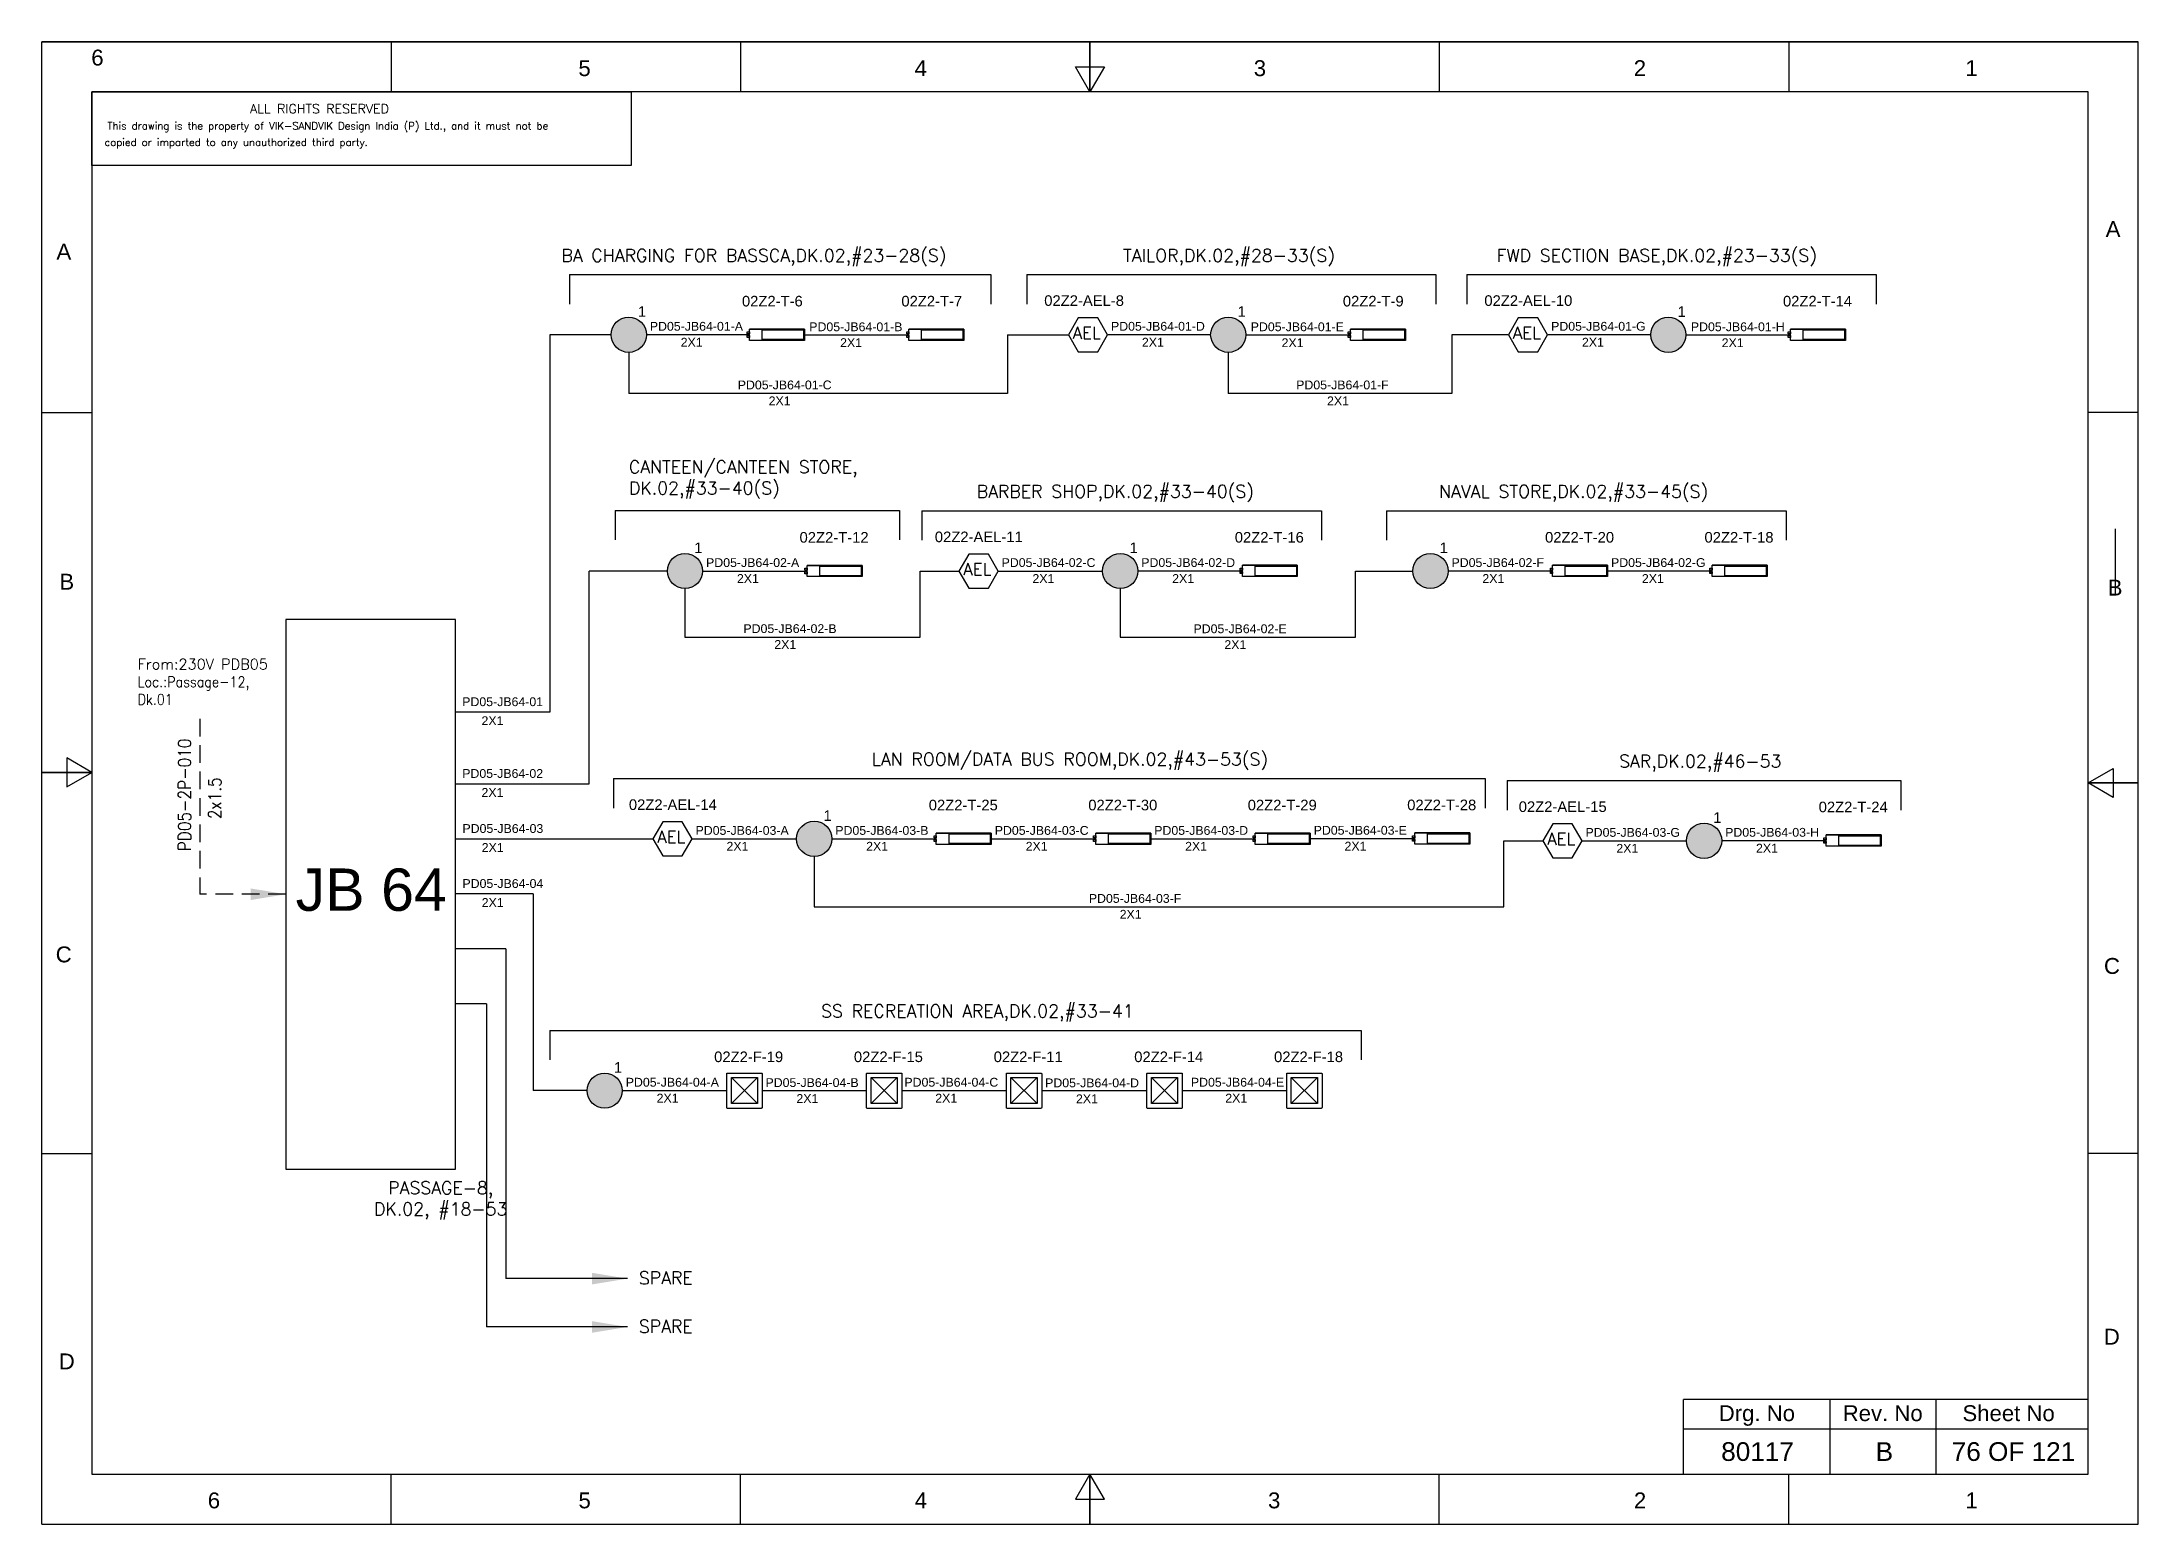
# Model space of a CAD drawing. Header units: inches. Extents: x -3311 to 1429, y -713 to 2436.
# Drawn here: x -341 to -44, y 659.9 to 870 of the extents above; entities that cross this region are included whole.
import ezdxf
from ezdxf.enums import TextEntityAlignment as Align

# ---------------------------------------------------------------- set-up
doc = ezdxf.new("R2010")
doc.units = ezdxf.units.IN
doc.linetypes.add('HIDDEN', pattern=[0.375, 0.25, -0.125])
doc.linetypes.add('SOLID', pattern=[0])
for name, color, linetype, lineweight in [('ELEC_TXT-025', 1, 'Continuous', 25), ('HEL-025', 1, 'Continuous', 25), ('HEL-035', 2, 'Continuous', 35)]:
    doc.layers.add(name, color=color, linetype=linetype, lineweight=lineweight)
doc.layers.add('Fmount', color=7, linetype='Continuous')
doc.layers.add('LINE', color=3, linetype='SOLID')
doc.styles.add('_NORMAL', font='arial.ttf')
doc.styles.add('ROMANS', font='simplex.shx', dxfattribs={"width": 0.88})
doc.styles.get("Standard").update_dxf_attribs({"font": 'arial.ttf'})
doc.dimstyles.get("Standard").update_dxf_attribs({"dimtxt": 0.18, "dimasz": 0.18, "dimexe": 0.18, "dimexo": 0.0625, "dimgap": 0.09, "dimtad": 0, "dimtih": 1, "dimtoh": 1, "dimdec": 4, "dimzin": 0, "dimdsep": 46, "dimtxsty": 'Standard', "dimcen": 0.09, "dimadec": 0, "dimazin": 0, "dimtfac": 1, "dimtdec": 4, "dimtofl": 0, "dimtmove": 0, "dimatfit": 3, "dimfxl": 1, "dimtolj": 1, "dimtzin": 0, "dimarcsym": 0})

msp = doc.modelspace()

# ---------------------------------------------------------------- texts
at = {"color": 7}
for s, p in [('PD05-JB64-01-A', (-254.87, 829.08)), ('PD05-JB64-01-B', (-232.28, 829.01)), ('PD05-JB64-01-D', (-189.53, 829.08)), ('PD05-JB64-01-E', (-169.73, 829.01)), ('PD05-JB64-01-G', (-127.17, 829.08)), ('PD05-JB64-01-H', (-107.37, 829.01)), ('2X1', (-250.5, 826.82)), ('2X1', (-227.91, 826.76)), ('2X1', (-185.15, 826.82)), ('2X1', (-165.36, 826.75)), ('2X1', (-122.8, 826.82)), ('2X1', (-103, 826.75)), ('PD05-JB64-01-C', (-242.41, 820.77)), ('2X1', (-238.04, 818.51)), ('PD05-JB64-01-F', (-163.29, 820.77)), ('2X1', (-158.92, 818.51)), ('PD05-JB64-02-A', (-246.9, 795.59)), ('PD05-JB64-02-C', (-205.03, 795.59, -0.03)), ('PD05-JB64-02-D', (-185.24, 795.59)), ('PD05-JB64-02-F', (-141.28, 795.59)), ('PD05-JB64-02-G', (-118.68, 795.59)), ('2X1', (-242.53, 793.33)), ('2X1', (-200.66, 793.33)), ('2X1', (-180.86, 793.33)), ('2X1', (-136.91, 793.33)), ('2X1', (-114.31, 793.33)), ('PD05-JB64-02-B', (-241.61, 786.23)), ('PD05-JB64-02-E', (-177.84, 786.21)), ('2X1', (-237.24, 783.98)), ('2X1', (-173.47, 783.96)), ('PD05-JB64-01', (-281.45, 775.87)), ('2X1', (-278.72, 773.18)), ('PD05-JB64-02', (-281.45, 765.7)), ('2X1', (-278.72, 763.01)), ('PD05-JB64-03', (-281.42, 757.9)), ('PD05-JB64-03-A', (-248.39, 757.63, -0.03)), ('PD05-JB64-03-B', (-228.59, 757.63)), ('PD05-JB64-03-C', (-206, 757.63)), ('PD05-JB64-03-D', (-183.4, 757.63)), ('PD05-JB64-03-E', (-160.81, 757.65)), ('PD05-JB64-03-G', (-122.3, 757.35)), ('PD05-JB64-03-H', (-102.51, 757.36)), ('2X1', (-278.69, 755.21)), ('2X1', (-244.01, 755.38)), ('2X1', (-224.22, 755.38)), ('2X1', (-201.62, 755.38)), ('2X1', (-179.03, 755.38)), ('2X1', (-156.44, 755.4)), ('2X1', (-117.93, 755.09)), ('2X1', (-98.14, 755.11)), ('PD05-JB64-04', (-281.42, 750.1)), ('2X1', (-278.69, 747.41)), ('PD05-JB64-03-F', (-192.67, 747.99)), ('2X1', (-188.3, 745.74)), ('PD05-JB64-04-A', (-258.28, 721.94)), ('PD05-JB64-04-B', (-238.48, 721.89, -0.03)), ('PD05-JB64-04-C', (-218.8, 721.94, -0.03)), ('PD05-JB64-04-D', (-198.86, 721.85)), ('PD05-JB64-04-E', (-178.21, 721.94)), ('2X1', (-253.91, 719.69)), ('2X1', (-234.1, 719.63, -0.03)), ('2X1', (-214.43, 719.69)), ('2X1', (-194.49, 719.59)), ('2X1', (-173.34, 719.69))]:
    msp.add_text(s, height=1.25, dxfattribs=at).set_placement(p)
at = {"color": 7, "lineweight": 30}
msp.add_text('JB 64 ', height=6, dxfattribs=at).set_placement((-293.18, 749.86), align=Align.MIDDLE_CENTER)
at = {"color": 7}
for s, height, p in [('Drg. No', 2.246, (-98.02, 675.66)), ('Rev. No', 2.246, (-80.19, 675.66)), ('Sheet No', 2.246, (-62.35, 675.66)), ('80117', 2.653, (-97.92, 670.22)), ('B', 2.65, (-79.95, 670.22)), ('76 OF 121', 2.653, (-61.66, 670.22))]:
    msp.add_text(s, height=height, dxfattribs=at).set_placement(p, align=Align.MIDDLE_CENTER)
at = {"color": 7, "char_height": 1.8, "attachment_point": 1, "style": '_NORMAL'}
for s, insert, width in [('{\\Fromans|c0;\\C2;BA CHARGING FOR BASSCA,DK.02,#23-28(S)}', (-267.4, 840.65, 0.22), 74.1776), ('{\\Fromans|c0;\\C2;TAILOR,DK.02,#28-33(S)}', (-187.82, 840.65, 0.22), 74.1776), ('{\\Fromans|c0;\\C2;FWD SECTION BASE,DK.02,#23-33(S)}', (-134.88, 840.65, 0.22), 74.1776), ('{\\Fromans|c0;\\C2;CANTEEN/CANTEEN STORE,\\PDK.02,#33-40(S)}', (-257.84, 810.68, 0.22), 74.1776), ('{\\Fromans|c0;\\C2;BARBER SHOP,DK.02,#33-40(S)}', (-208.56, 807.21, 0.22), 74.1776), ('{\\Fromans|c0;\\C2;NAVAL STORE,DK.02,#33-45(S)}', (-143.04, 807.21, 0.22), 74.1776), ('{\\Fromans|c0;\\C2;LAN ROOM/DATA BUS ROOM,DK.02,#43-53(S)}', (-223.44, 769.25, 0.22), 74.1776), ('{\\Fromans|c0;\\C2;SAR,DK.02,#46-53}', (-117.53, 768.97, 0.22), 74.1776), ('{\\Fromans|c0;\\C2;SS RECREATION AREA,DK.02,#33-41}', (-230.6, 733.56, 0.22), 74.1776), ('{\\Fromans|c0;\\C2;SPARE}', (-256.43, 695.73), 8.1658), ('{\\Fromans|c0;\\C2;SPARE}', (-256.43, 688.87), 8.1658)]:
    msp.add_mtext(s, dxfattribs=dict(at, insert=insert, width=width))
at = {"color": 7, "insert": (-327.44, 782.57), "char_height": 1.5, "width": 36.8884, "attachment_point": 1}
msp.add_mtext('{\\Fromans|c0;\\C2;From:230V PDB05 \\P\\Fsimplex|c0;\\W0.88;Loc.:Passage-12,      \\PDk.01}', dxfattribs=at)
at = {"color": 7, "insert": (-321.69, 755.31), "char_height": 1.8, "width": 17.1296, "attachment_point": 1, "rotation": 90, "style": '_NORMAL'}
msp.add_mtext('{\\Fromans|c0;\\W0.88;PD05-2P-010}', dxfattribs=at)
at = {"color": 7, "insert": (-317.42, 759.87), "char_height": 1.8, "attachment_point": 1, "rotation": 90, "style": '_NORMAL'}
msp.add_mtext('{\\Fsimplex|c0;\\W0.88;2x1.5}', dxfattribs=at)
at = {"color": 7, "insert": (-293.95, 708.5), "char_height": 1.8, "attachment_point": 1, "style": '_NORMAL'}
msp.add_mtext('\\pxqc;{\\Fromans|c0;\\C2;PASSAGE-8, \\PDK.02, #18-53}', dxfattribs=at)

# ---------------------------------------------------------------- blocks, each defined once
blk = doc.blocks.new('FIXED_KEY_SWITCH')
h = blk.add_hatch(color=1)
h.dxf.hatch_style = 1
edge = h.paths.add_edge_path()
edge.add_arc((848.13, 1737.46), 2.5, 0, 360)
at = {"color": 1}
blk.add_circle((848.13, 1737.46), 2.5, dxfattribs=at)
at = {"color": 7, "insert": (849.44, 1741.5), "char_height": 1.5, "attachment_point": 1, "style": '_NORMAL'}
blk.add_mtext_dynamic_manual_height_columns('1', width=1.5, gutter_width=7.5, heights=[0], dxfattribs=at)
blk = doc.blocks.new('SWT')
blk.add_blockref('FIXED_KEY_SWITCH', (0, 0))
blk.add_attdef('TAG_NO', (844.55, 1741.11), '', height=1.5)
blk = doc.blocks.new('2A')
at = {"color": 7, "lineweight": -3, "ltscale": 2.5}
blk.add_line((790.02, 1997.62, -0.03), (782.23, 1997.62, -0.03), dxfattribs=at)
at = {"color": 7, "lineweight": -3, "ltscale": 2.5, "elevation": -0.03}
for points in [[(781.91, 1997.21), (782.23, 1997.21), (782.23, 1996.94), (781.91, 1996.94)], [(781.91, 1996.7), (782.23, 1996.7), (782.23, 1996.44), (781.91, 1996.44)], [(782.23, 1997.62), (790.02, 1997.62), (790.02, 1996.02), (782.23, 1996.02)], [(784.03, 1997.5), (789.88, 1997.5), (789.88, 1996.14), (784.03, 1996.14)]]:
    blk.add_lwpolyline(points, close=True, dxfattribs=at)
blk = doc.blocks.new('LED TUBE LIGHT 30W')
blk.add_blockref('2A', (179.91, -357.89))
blk.add_attdef('TAG_NO.', (962.52, 1642.97), '', height=1.5)
blk = doc.blocks.new('AEL')
at = {"color": 4}
blk.add_lwpolyline([(989.98, -190.09), (992.75, -190.09), (994.14, -187.69), (992.75, -185.28), (989.98, -185.28), (988.59, -187.69)], close=True, dxfattribs=at)
at = {"color": 4, "style": 'ROMANS'}
blk.add_text('AEL', height=1.725, dxfattribs=at).set_placement((989.2, -188.27))
blk = doc.blocks.new('AEL_L')
blk.add_blockref('AEL', (0, 0))
blk.add_attdef('TAG_NO', (986.55, -183.59), '', height=1.5)
blk = doc.blocks.new('LED FLUSH MOUNT')
for p, q in [((114818, 79432), (114604, 79219)), ((114604, 79432), (114818, 79219))]:
    blk.add_line(p, q)
blk.add_lwpolyline([(114572, 79470), (114850, 79470, -0.414214), (114856, 79464), (114856, 79186, -0.414214), (114850, 79180), (114572, 79180, -0.414214), (114566, 79186), (114566, 79464, -0.414214)], format="xyb", close=True)
blk.add_lwpolyline([(114604, 79432), (114818, 79432), (114818, 79219), (114604, 79219)], close=True)
blk = doc.blocks.new('LED Flush Mounted Light 22W')
blk.add_blockref('LED FLUSH MOUNT', (0, 0))
at = {"style": 'ROMANS', "width": 0.7}
blk.add_attdef('TAG_NO.:', (113905, 79579), '', height=250, dxfattribs=at)
blk = doc.blocks.new('fr')
at = {"color": 7, "linetype": 'Continuous'}
for p, q in [((33763.99, 4500.4), (33466.99, 4500.4)), ((33466.99, 4500.4), (33763.99, 4500.4)), ((33466.99, 4290.33), (33466.99, 4500.4)), ((33516.49, 4500.4), (33516.49, 4493.33)), ((33565.99, 4500.4), (33565.99, 4493.33)), ((33615.49, 4500.4), (33615.49, 4493.33)), ((33615.49, 4493.33), (33615.49, 4500.4)), ((33615.49, 4500.4), (33615.49, 4493.33)), ((33664.99, 4500.4), (33664.99, 4493.33)), ((33714.49, 4500.4), (33714.49, 4493.33)), ((33763.99, 4290.33), (33763.99, 4500.4)), ((33763.99, 4290.33), (33763.99, 4500.4)), ((33615.49, 4493.33), (33613.45, 4496.87)), ((33613.45, 4496.87), (33617.53, 4496.87)), ((33617.53, 4496.87), (33615.49, 4493.33)), ((33756.92, 4493.33), (33474.06, 4493.33)), ((33474.06, 4493.33), (33474.06, 4297.41)), ((33756.92, 4297.41), (33756.92, 4493.33)), ((33466.99, 4447.89), (33474.06, 4447.89)), ((33763.99, 4447.89), (33756.92, 4447.89)), ((33474.06, 4396.87), (33470.53, 4398.91)), ((33470.53, 4398.91), (33470.53, 4394.83)), ((33466.99, 4396.87), (33474.06, 4396.87)), ((33474.06, 4396.87), (33466.99, 4396.87)), ((33466.99, 4396.87), (33474.06, 4396.87)), ((33470.53, 4394.83), (33474.06, 4396.87)), ((33756.92, 4395.37), (33760.45, 4397.41)), ((33760.45, 4397.41), (33760.45, 4393.33)), ((33763.99, 4395.37), (33756.92, 4395.37)), ((33760.45, 4393.33), (33756.92, 4395.37)), ((33756.92, 4395.37), (33763.99, 4395.37)), ((33763.99, 4395.37), (33756.92, 4395.37)), ((33466.99, 4342.85), (33474.06, 4342.85)), ((33763.99, 4342.85), (33756.92, 4342.85)), ((33474.06, 4297.41), (33756.92, 4297.41)), ((33516.49, 4290.33), (33516.49, 4297.41)), ((33565.99, 4290.33), (33565.99, 4297.41)), ((33615.49, 4297.41), (33613.45, 4293.87)), ((33615.49, 4290.33), (33615.49, 4297.41)), ((33617.53, 4293.87), (33615.49, 4297.41)), ((33615.49, 4297.41), (33615.49, 4290.33)), ((33615.49, 4290.33), (33615.49, 4297.41)), ((33664.99, 4290.33), (33664.99, 4297.41)), ((33714.49, 4290.33), (33714.49, 4297.41)), ((33613.45, 4293.87), (33617.53, 4293.87)), ((33466.99, 4290.33), (33763.99, 4290.33)), ((33466.99, 4290.33), (33763.99, 4290.33))]:
    blk.add_line(p, q, dxfattribs=at)
at = {"color": 7, "style": '_NORMAL'}
for s, p in [('6', (33474.86, 4498.18)), ('5', (33543.88, 4496.68)), ('4', (33591.52, 4496.68)), ('3', (33639.57, 4496.68)), ('2', (33693.41, 4496.68)), ('1', (33740.39, 4496.68)), ('A', (33760.45, 4473.88)), ('A', (33470.1, 4470.68)), ('B', (33470.52, 4423.9)), ('B', (33760.74, 4423.06)), ('C', (33470.08, 4371.07)), ('C', (33760.29, 4369.44)), ('D', (33760.27, 4316.89)), ('D', (33470.51, 4313.39)), ('6', (33491.37, 4293.69)), ('5', (33543.89, 4293.69)), ('4', (33591.53, 4293.69)), ('3', (33641.59, 4293.69)), ('2', (33693.43, 4293.69)), ('1', (33740.41, 4293.69))]:
    blk.add_text(s, height=2.25, dxfattribs=at).set_placement(p, align=Align.MIDDLE_CENTER)
blk = doc.blocks.new('A$C4BAD7D21')
at = {"layer": 'HEL-025'}
blk.add_lwpolyline([(-34000, 0), (-34000, 2086), (-18714, 2086), (-18714, 0)], close=True, dxfattribs=at)
at = {"layer": 'HEL-025', "style": 'ROMANS'}
for s, p in [('This drawing is the property of VIK-SANDVIK Design India (P) Ltd., and it must not be', (-33558, 1016)), (' copied or imparted to any unauthorized third party.', (-33785, 550))]:
    blk.add_text(s, height=210, dxfattribs=at).set_placement(p)
at = {"layer": 'HEL-035', "style": 'ROMANS'}
blk.add_text('     ALL RIGHTS RESERVED', height=262.5, dxfattribs=at).set_placement((-30497, 1476))

# ---------------------------------------------------------------- linework, layer by layer
for p, q in [((-266.27, 837.05, -0.05), (-206.57, 837.05, -0.05)), ((-201.47, 837.05, -0.05), (-143.49, 837.05, -0.05)), ((-139.12, 837.05, -0.05), (-81.13, 837.05, -0.05)), ((-260.36, 828.5), (-269.02, 828.5)), ((-269.02, 828.5), (-269.02, 775.03)), ((-257.86, 826), (-257.86, 820.19)), ((-240.76, 828.5), (-255.36, 828.5)), ((-175.41, 828.5), (-190.02, 828.5)), ((-172.91, 826), (-172.91, 820.19)), ((-133.21, 828.5), (-141.26, 828.5)), ((-113.06, 828.5), (-127.66, 828.5)), ((-259.77, 803.61, -0.05), (-219.48, 803.61, -0.05)), ((-216.32, 803.56, -0.05), (-159.69, 803.56, -0.05)), ((-150.51, 803.56, -0.05), (-93.88, 803.56, -0.05)), ((-47.19, 791.65), (-47.19, 801)), ((-252.39, 795.02), (-263.45, 795.02)), ((-263.45, 764.86), (-263.45, 795.02)), ((-216.58, 785.66), (-216.58, 795.01)), ((-154.91, 785.66), (-154.91, 795.01)), ((-249.89, 792.52), (-249.89, 785.66)), ((-188.23, 792.51), (-188.23, 785.66)), ((-249.89, 785.66), (-216.58, 785.66)), ((-188.23, 785.66), (-154.91, 785.66)), ((-260.04, 765.61, -0.05), (-136.5, 765.61, -0.05)), ((-133.38, 765.32, -0.05), (-77.61, 765.32, -0.05)), ((-231.58, 754.56), (-231.58, 747.42)), ((-133.85, 747.42), (-133.85, 756.77)), ((-271.41, 749.26), (-282.43, 749.26)), ((-271.41, 749.26), (-271.41, 721.37)), ((-231.58, 747.42), (-133.85, 747.42)), ((-275.29, 741.46), (-282.43, 741.46)), ((-275.29, 741.46), (-275.29, 694.73)), ((-278.01, 733.66), (-282.43, 733.66)), ((-278.01, 733.66), (-278.01, 687.88)), ((-269.02, 729.92, -0.05), (-154.08, 729.92, -0.05)), ((-263.77, 721.37), (-271.41, 721.37))]:
    msp.add_line(p, q)
at = {"color": 7, "linetype": 'Continuous'}
for p, q in [((-51.08, 677.61), (-108.4, 677.61)), ((-108.4, 667.01), (-108.4, 677.61)), ((-87.63, 667.01), (-87.63, 677.61)), ((-72.61, 667.01), (-72.61, 677.61)), ((-108.4, 673.43), (-51.08, 673.43))]:
    msp.add_line(p, q, dxfattribs=at)
msp.add_lwpolyline([(-282.43, 788.16), (-306.43, 788.16), (-306.43, 710.26), (-282.43, 710.26)], close=True)
at = {"linetype": 'HIDDEN', "ltscale": 10}
msp.add_lwpolyline([(-318.64, 774.09), (-318.64, 749.21)], dxfattribs=at)
at = {"layer": 'LINE', "color": 0}
for p, q in [((-266.27, 837.05, -0.05), (-266.27, 832.86, -0.05)), ((-206.57, 837.05, -0.05), (-206.57, 832.86, -0.05)), ((-201.47, 837.05, -0.05), (-201.47, 832.86, -0.05)), ((-143.49, 837.05, -0.05), (-143.49, 832.86, -0.05)), ((-139.12, 837.05, -0.05), (-139.12, 832.86, -0.05)), ((-81.13, 837.05, -0.05), (-81.13, 832.86, -0.05)), ((-232.96, 828.5), (-218.16, 828.5)), ((-204.19, 828.5), (-195.57, 828.5)), ((-170.41, 828.5), (-155.62, 828.5)), ((-108.06, 828.5), (-93.26, 828.5)), ((-259.77, 803.61, -0.05), (-259.77, 799.42, -0.05)), ((-219.48, 803.61, -0.05), (-219.48, 799.42, -0.05)), ((-216.32, 803.56, -0.05), (-216.32, 799.37, -0.05)), ((-159.69, 803.56, -0.05), (-159.69, 799.37, -0.05)), ((-150.51, 803.56, -0.05), (-150.51, 799.37, -0.05)), ((-93.88, 803.56, -0.05), (-93.88, 799.37, -0.05)), ((-247.39, 795.02), (-232.6, 795.01)), ((-216.58, 795.01), (-211.07, 795.01)), ((-205.52, 795.01), (-190.73, 795.01)), ((-185.73, 795.03), (-170.93, 795.03)), ((-154.91, 795.01), (-146.77, 795.01)), ((-141.77, 795.03), (-126.97, 795.03)), ((-119.17, 795.03), (-104.38, 795.03)), ((-269.02, 775.03), (-282.43, 775.03)), ((-282.43, 764.86), (-263.45, 764.86)), ((-260.04, 765.61, -0.05), (-260.04, 761.42, -0.05)), ((-136.5, 765.61, -0.05), (-136.5, 761.42, -0.05)), ((-133.38, 765.32, -0.05), (-133.38, 761.13, -0.05)), ((-77.61, 765.32, -0.05), (-77.61, 761.13, -0.05)), ((-282.43, 757.06), (-254.43, 757.06)), ((-248.88, 757.06), (-234.08, 757.06)), ((-229.08, 757.06), (-214.28, 757.08)), ((-206.49, 757.08), (-191.69, 757.08)), ((-183.89, 757.08), (-169.1, 757.08)), ((-161.3, 757.1), (-146.5, 757.1)), ((-133.85, 756.77), (-128.35, 756.77)), ((-122.79, 756.79), (-108, 756.79)), ((-103, 756.81), (-88.2, 756.81)), ((-269.02, 729.92, -0.05), (-269.02, 725.73, -0.05)), ((-154.08, 729.92, -0.05), (-154.08, 725.73, -0.05)), ((-258.77, 721.37), (-243.98, 721.37)), ((-238.97, 721.37), (-224.17, 721.37)), ((-219.16, 721.37), (-204.36, 721.37)), ((-199.35, 721.37), (-184.45, 721.37)), ((-179.44, 721.37), (-164.65, 721.37))]:
    msp.add_line(p, q, dxfattribs=at)
at = {"layer": 'LINE', "color": 7}
for p, q in [((-204.19, 828.5), (-204.19, 820.19)), ((-141.26, 828.5), (-141.26, 820.19)), ((-204.19, 820.19), (-257.86, 820.19)), ((-141.26, 820.19), (-172.91, 820.19))]:
    msp.add_line(p, q, dxfattribs=at)

# ---------------------------------------------------------------- block references
for name, p in [('fr', (-33808, -3630.39)), ('SWT', (-1105.99, -908.95)), ('SWT', (-1021.04, -908.95)), ('SWT', (-958.69, -908.96)), ('SWT', (-1098.02, -942.44)), ('SWT', (-1036.35, -942.44)), ('SWT', (-992.4, -942.44)), ('SWT', (-1079.71, -980.4)), ('SWT', (-953.63, -980.67)), ('SWT', (-1109.4, -1016.09))]:
    msp.add_blockref(name, p)
ref = msp.add_blockref('LED TUBE LIGHT 30W', (-1202.89, -810.42, 0.03))
ref.add_attrib('TAG_NO.', '02Z2-T-6', (-241.82, 832.52, 0.03), dxfattribs={"height": 1.5})
ref = msp.add_blockref('LED TUBE LIGHT 30W', (-1180.3, -810.42, 0.03))
ref.add_attrib('TAG_NO.', '02Z2-T-7', (-219.23, 832.52, 0.03), dxfattribs={"height": 1.5})
ref = msp.add_blockref('AEL_L', (-1184.16, 1016.19))
ref.add_attrib('TAG_NO', '02Z2-AEL-8', (-198.99, 832.6), dxfattribs={"color": 4, "height": 1.5})
ref = msp.add_blockref('LED TUBE LIGHT 30W', (-1117.75, -810.42, 0.03))
ref.add_attrib('TAG_NO.', '02Z2-T-9', (-156.68, 832.52, 0.03), dxfattribs={"height": 1.5})
ref = msp.add_blockref('AEL_L', (-1121.8, 1016.19))
ref.add_attrib('TAG_NO', '02Z2-AEL-10', (-136.63, 832.6), dxfattribs={"color": 4, "height": 1.5})
ref = msp.add_blockref('LED TUBE LIGHT 30W', (-1055.39, -810.42, 0.03))
ref.add_attrib('TAG_NO.', '02Z2-T-14', (-94.32, 832.52, 0.03), dxfattribs={"height": 1.5})
ref = msp.add_blockref('LED TUBE LIGHT 30W', (-1194.73, -843.91, 0.03))
ref.add_attrib('TAG_NO.', '02Z2-T-12', (-233.66, 799.04, 0.03), dxfattribs={"height": 1.5})
ref = msp.add_blockref('AEL_L', (-1199.66, 982.7))
ref.add_attrib('TAG_NO', '02Z2-AEL-11', (-214.49, 799.11), dxfattribs={"color": 4, "height": 1.5})
ref = msp.add_blockref('LED TUBE LIGHT 30W', (-1133.06, -843.89, 0.03))
ref.add_attrib('TAG_NO.', '02Z2-T-16', (-171.99, 799.05, 0.03), dxfattribs={"height": 1.5})
ref = msp.add_blockref('LED TUBE LIGHT 30W', (-1089.1, -843.89, 0.03))
ref.add_attrib('TAG_NO.', '02Z2-T-20', (-128.03, 799.05, 0.03), dxfattribs={"height": 1.5})
ref = msp.add_blockref('LED TUBE LIGHT 30W', (-1066.51, -843.89, 0.03))
ref.add_attrib('TAG_NO.', '02Z2-T-18', (-105.44, 799.05, 0.03), dxfattribs={"height": 1.5})
ref = msp.add_blockref('AEL_L', (-1243.02, 944.75))
ref.add_attrib('TAG_NO', '02Z2-AEL-14', (-257.84, 761.16), dxfattribs={"color": 4, "height": 1.5})
ref = msp.add_blockref('LED TUBE LIGHT 30W', (-1176.42, -881.85, 0.03))
ref.add_attrib('TAG_NO.', '02Z2-T-25', (-215.35, 761.1, 0.03), dxfattribs={"height": 1.5})
ref = msp.add_blockref('LED TUBE LIGHT 30W', (-1153.82, -881.85, 0.03))
ref.add_attrib('TAG_NO.', '02Z2-T-30', (-192.75, 761.1, 0.03), dxfattribs={"height": 1.5})
ref = msp.add_blockref('LED TUBE LIGHT 30W', (-1131.23, -881.85, 0.03))
ref.add_attrib('TAG_NO.', '02Z2-T-29', (-170.16, 761.1, 0.03), dxfattribs={"height": 1.5})
ref = msp.add_blockref('LED TUBE LIGHT 30W', (-1108.63, -881.83, 0.03))
ref.add_attrib('TAG_NO.', '02Z2-T-28', (-147.56, 761.12, 0.03), dxfattribs={"height": 1.5})
ref = msp.add_blockref('AEL_L', (-1116.93, 944.46))
ref.add_attrib('TAG_NO', '02Z2-AEL-15', (-131.76, 760.87), dxfattribs={"color": 4, "height": 1.5})
ref = msp.add_blockref('LED TUBE LIGHT 30W', (-1050.33, -882.12, 0.03))
ref.add_attrib('TAG_NO.', '02Z2-T-24', (-89.26, 760.83, 0.03), dxfattribs={"height": 1.5})
at = {"layer": 'ELEC_TXT-025', "color": 0, "xscale": 0.005, "yscale": 0.005, "zscale": 0.005}
msp.add_blockref('A$C4BAD7D21', (-163.93, 852.51), dxfattribs=at)
at = {"layer": 'Fmount'}
ref = msp.add_blockref('LED Flush Mounted Light 22W', (-2223.68, -649.37), dxfattribs=dict(at, xscale=0.01728, yscale=0.01728, zscale=0.01728))
ref.add_attrib('TAG_NO.:', '02Z2-F-19', dxfattribs={"layer": '0', "height": 1.5}).set_placement((-245.76, 724.97), align=Align.BOTTOM_LEFT)
ref = msp.add_blockref('LED Flush Mounted Light 22W', (-2203.87, -649.37), dxfattribs=dict(at, xscale=0.01728, yscale=0.01728, zscale=0.01728))
ref.add_attrib('TAG_NO.:', '02Z2-F-15', dxfattribs={"layer": '0', "height": 1.5}).set_placement((-225.96, 724.97), align=Align.BOTTOM_LEFT)
ref = msp.add_blockref('LED Flush Mounted Light 22W', (-2184.06, -649.37), dxfattribs=dict(at, xscale=0.01728, yscale=0.01728, zscale=0.01728))
ref.add_attrib('TAG_NO.:', '02Z2-F-11', dxfattribs={"layer": '0', "height": 1.5}).set_placement((-206.15, 724.97), align=Align.BOTTOM_LEFT)
ref = msp.add_blockref('LED Flush Mounted Light 22W', (-2164.15, -649.37), dxfattribs=dict(at, xscale=0.01728, yscale=0.01728, zscale=0.01728))
ref.add_attrib('TAG_NO.:', '02Z2-F-14', dxfattribs={"layer": '0', "height": 1.5}).set_placement((-186.24, 724.97), align=Align.BOTTOM_LEFT)
ref = msp.add_blockref('LED Flush Mounted Light 22W', (-2144.34, -649.37), dxfattribs=dict(at, xscale=0.01728, yscale=0.01728, zscale=0.01728))
ref.add_attrib('TAG_NO.:', '02Z2-F-18', dxfattribs={"layer": '0', "height": 1.5}).set_placement((-166.43, 724.97), align=Align.BOTTOM_LEFT)

msp.set_redraw_order([(e.dxf.handle, doc.entitydb.next_handle()) for e in msp.query("TEXT MTEXT ATTDEF DIMENSION ARC_DIMENSION")])  # texts and dimensions are drawn at this point

# ---------------------------------------------------------------- leaders
at = {"linetype": 'HIDDEN', "ltscale": 10}
msp.add_leader([(-306.43, 749.21), (-318.64, 749.21)], dimstyle='Standard', override={"dimasz": 5, "dimarcsym": 1}, dxfattribs=at)
for points in [[(-258.05, 694.73), (-275.29, 694.73)], [(-258.05, 687.88), (-278.01, 687.88)]]:
    msp.add_leader(points, dimstyle='Standard', override={"dimasz": 5, "dimarcsym": 1})

doc.saveas('drawing.dxf')
